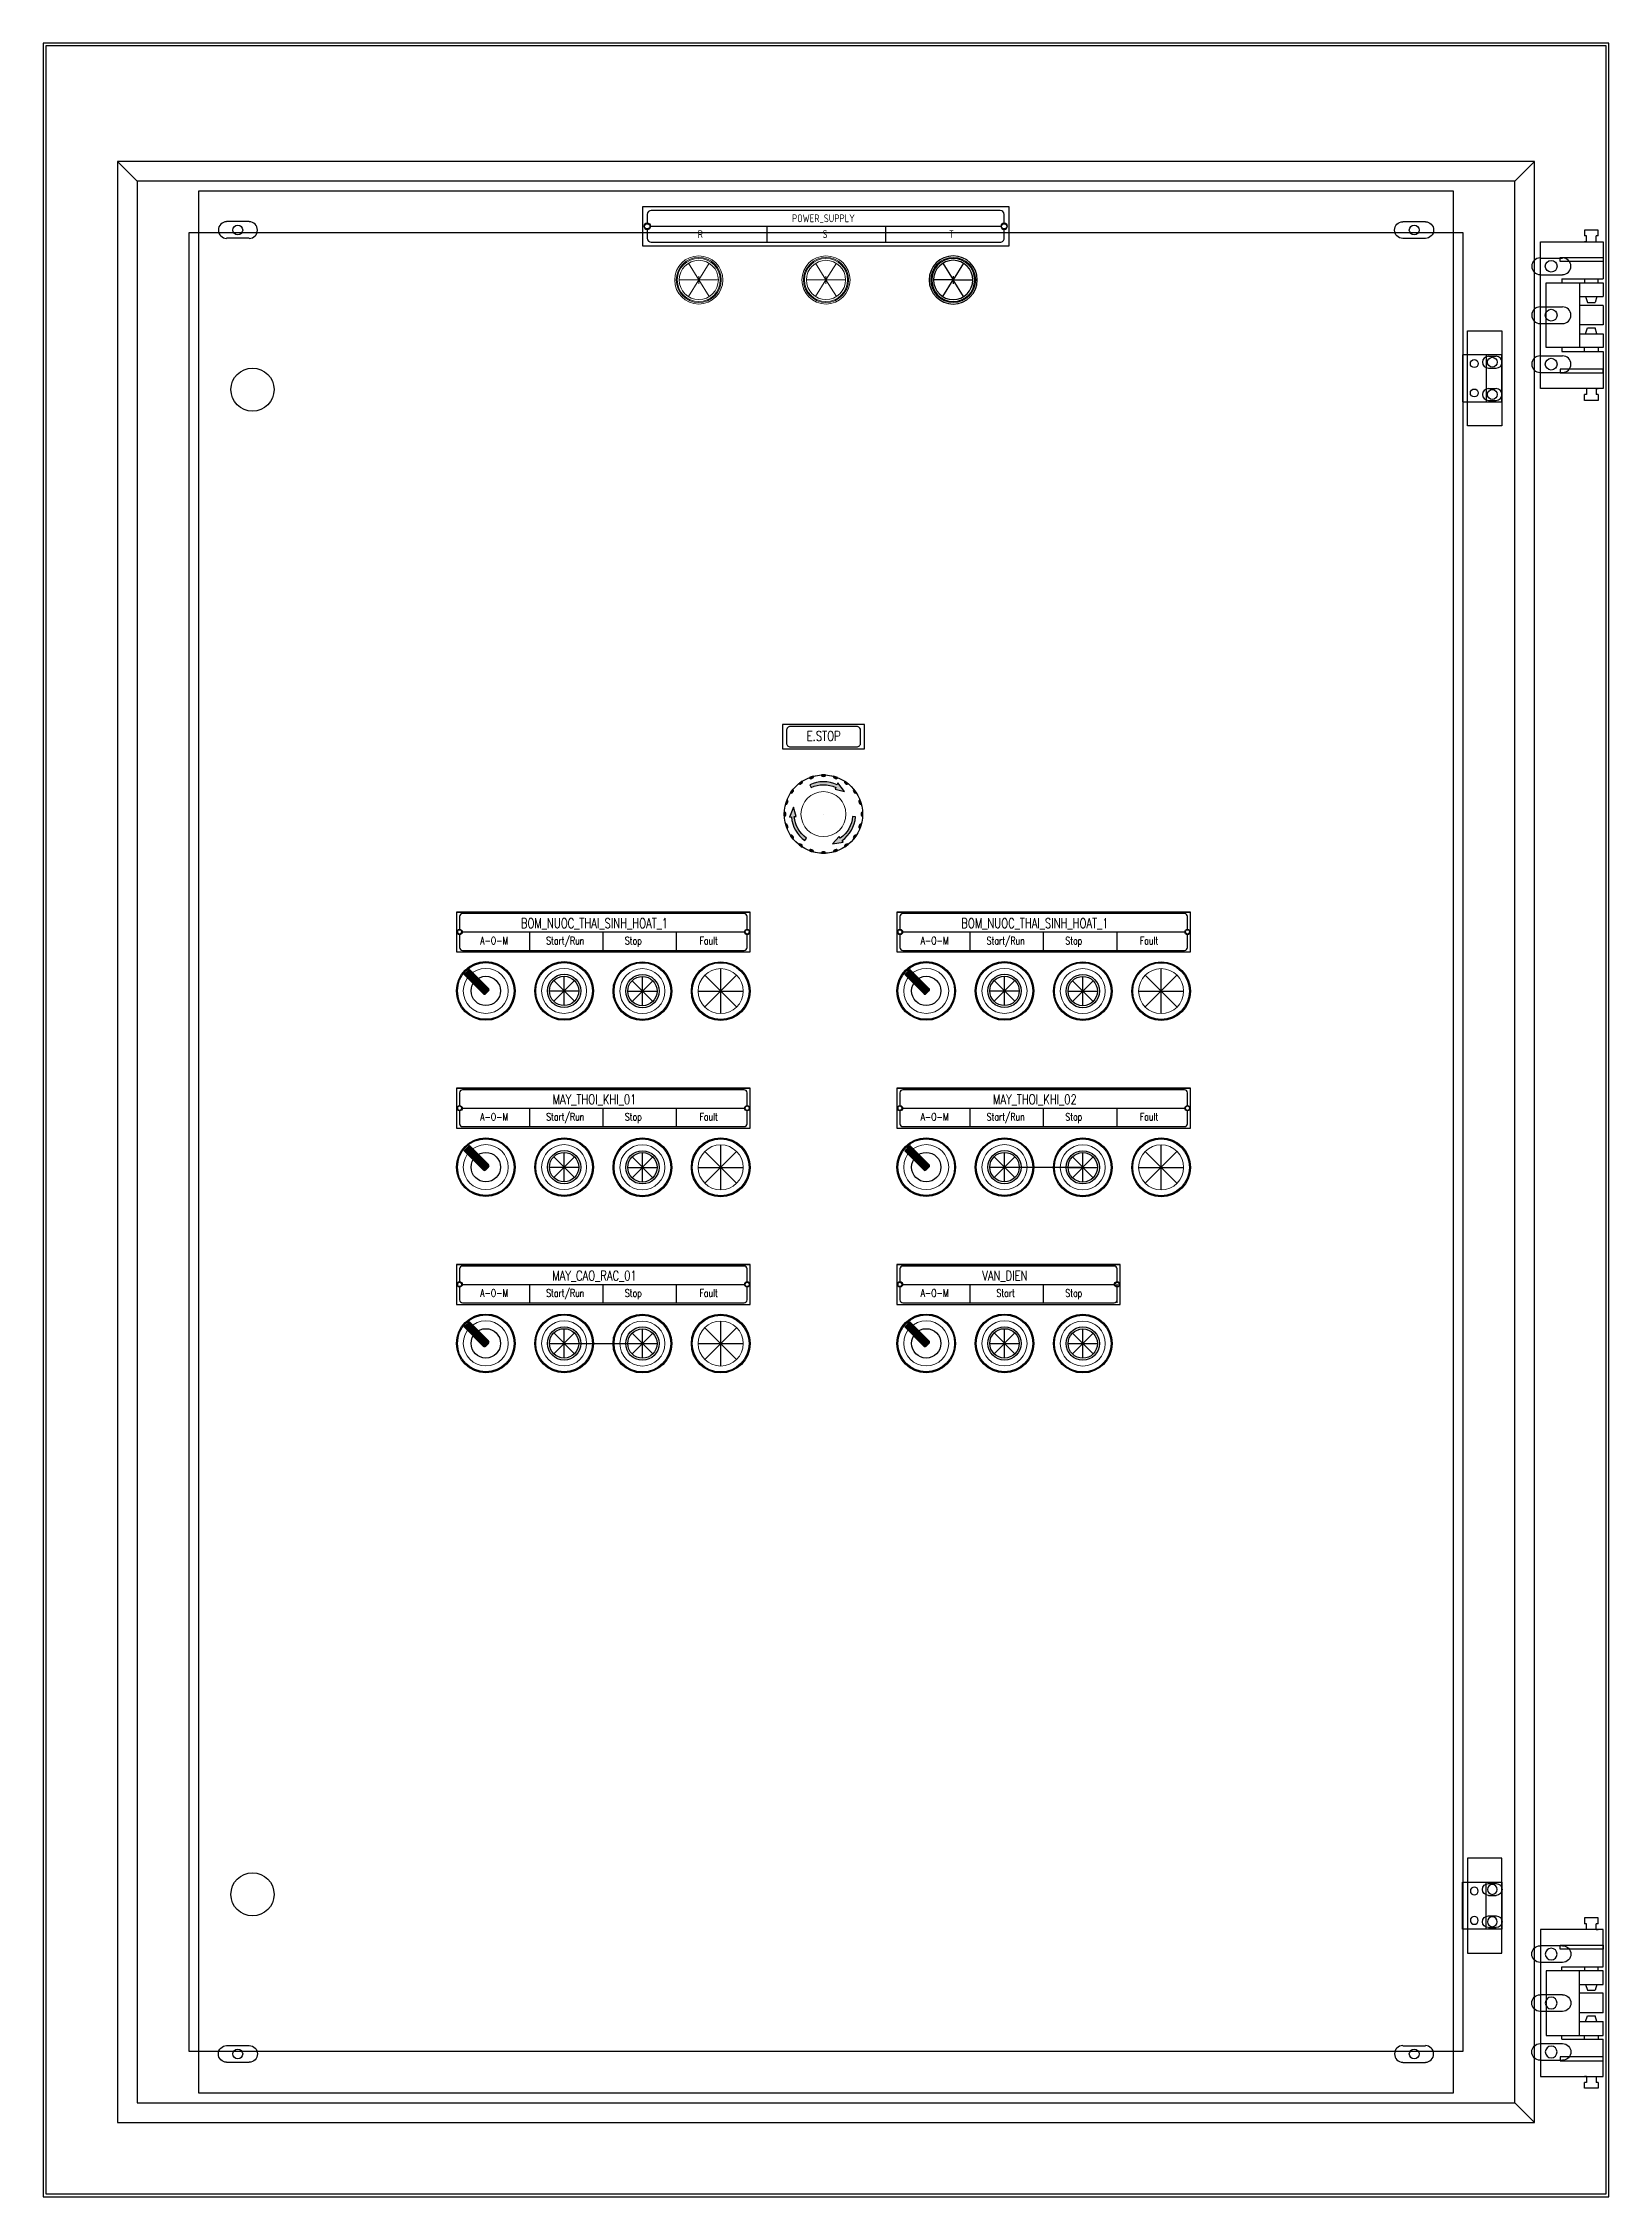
# Model space of a CAD drawing. Header units: millimetres. Extents: x 0 to 3565, y 0 to 2487.
# Drawn here: x 1184 to 1984, y 1185 to 2285 of the extents above; entities that cross this region are included whole.
import ezdxf
from ezdxf.enums import TextEntityAlignment as Align

# ---------------------------------------------------------------- set-up
doc = ezdxf.new("R2010")
doc.units = ezdxf.units.MM
for name, color, linetype, lineweight in [('07', 5, 'Continuous', 5), ('hw_Punch', 5, 'Continuous', 13), ('Visible (ISO)', 7, 'Continuous', 13)]:
    doc.layers.add(name, color=color, linetype=linetype, lineweight=lineweight)
doc.styles.add('Arial', font='arial.ttf')
doc.styles.add('hw_Block', font='complex.shx', dxfattribs={"width": 0.75})
doc.styles.add('Tahoma (Input Text)', font='tahoma.ttf')
doc.styles.add('WD_IEC', font='isocp2.shx')

msp = doc.modelspace()

# ---------------------------------------------------------------- texts
at = {"style": 'hw_Block', "width": 0.75}
for s, height, p in [('E.STOP', 5, (1583, 1930.7)), ('A-O-M', 3.85, (1414.7, 1826.2)), ('Start/Run', 3.85, (1451, 1826.2)), ('Stop', 3.85, (1485.8, 1826.2)), ('Fault', 3.85, (1524.3, 1826.2)), ('A-O-M', 3.85, (1639.7, 1826.2)), ('Start/Run', 3.85, (1676, 1826.2)), ('Stop', 3.85, (1710.8, 1826.2)), ('Fault', 3.85, (1749.3, 1826.2)), ('A-O-M', 3.85, (1414.7, 1736.2)), ('Start/Run', 3.85, (1451, 1736.2)), ('Stop', 3.85, (1485.8, 1736.2)), ('Fault', 3.85, (1524.3, 1736.2)), ('A-O-M', 3.85, (1639.7, 1736.2)), ('Start/Run', 3.85, (1676, 1736.2)), ('Stop', 3.85, (1710.8, 1736.2)), ('Fault', 3.85, (1749.3, 1736.2)), ('A-O-M', 3.85, (1414.7, 1646.2)), ('Start/Run', 3.85, (1451, 1646.2)), ('Stop', 3.85, (1485.8, 1646.2)), ('Fault', 3.85, (1524.3, 1646.2)), ('A-O-M', 3.85, (1639.7, 1646.2)), ('Start', 3.85, (1676, 1646.2)), ('Stop', 3.85, (1710.8, 1646.2))]:
    msp.add_text(s, height=height, dxfattribs=at).set_placement(p, align=Align.MIDDLE_CENTER)
for tag, p in [('BOM_NUOC_THAI_SINH_HOAT_1', (1465.9, 1835.1)), ('BOM_NUOC_THAI_SINH_HOAT_1', (1690.9, 1835.1)), ('MAY_THOI_KHI_01', (1465.9, 1745.1)), ('MAY_THOI_KHI_02', (1690.9, 1745.1)), ('MAY_CAO_RAC_01', (1465.9, 1655.1)), ('VAN_DIEN', (1675.6, 1655.1))]:
    msp.add_attdef(tag, text='OAHU-311', height=5, dxfattribs=at).set_placement(p, align=Align.MIDDLE_CENTER)

# ---------------------------------------------------------------- blocks, each defined once
blk = doc.blocks.new('A$C143B6121')
at = {"color": 2}
for p, q in [((3.2, 8.5), (14.7, 8.5)), ((3.2, 0), (14.7, 0))]:
    blk.add_line(p, q, dxfattribs=at)
for centre, start, end in [((3.2, 4.3), 90, 270), ((14.7, 4.3), 270, 90)]:
    blk.add_arc(centre, 4.25, start, end, dxfattribs=at)
blk = doc.blocks.new('CUM DEN BAO PHA')
for p, q in [((1068.7, 3502.3), (1068.7, 3482.3)), ((1256, 3502.3), (1068.7, 3502.3)), ((1071.2, 3498.4), (1071.2, 3494)), ((1251.5, 3500.4), (1073.2, 3500.4)), ((1253.5, 3494), (1253.5, 3498.4)), ((1256, 3482.3), (1256, 3502.3)), ((1071.2, 3490.6), (1071.2, 3486.2)), ((1072.5, 3492.3), (1252.2, 3492.3)), ((1132.2, 3492.3), (1132.2, 3484.2)), ((1192.9, 3492.3), (1192.9, 3484.2)), ((1192.9, 3492.3), (1192.9, 3484.2)), ((1192.9, 3492.3), (1192.9, 3484.2)), ((1253.5, 3486.2), (1253.5, 3490.6)), ((1068.7, 3482.3), (1256, 3482.3)), ((1073.2, 3484.2), (1251.5, 3484.2))]:
    blk.add_line(p, q)
at = {"color": 3}
for p, q in [((1222.2, 3473.4), (1227.5, 3464.9)), ((1232.8, 3473.4), (1227.5, 3464.9)), ((1227.5, 3466.9), (1227.5, 3462.9)), ((1227.5, 3464.9), (1217.5, 3464.9)), ((1222.2, 3456.4), (1227.5, 3464.9)), ((1232.8, 3456.4), (1227.5, 3464.9)), ((1227.5, 3464.9), (1237.5, 3464.9))]:
    blk.add_line(p, q, dxfattribs=at)
for centre, major_axis, start_param, end_param in [((1073.2, 3498.4), (1.41, 1.41), 0.785398, 2.356194), ((1251.5, 3498.4), (1.41, 1.41), 5.497787, 7.068583), ((1071.2, 3492.3), (-0.95, 0.95), 3.926991, 10.210176), ((1253.5, 3492.3), (-0.95, 0.95), 3.926991, 10.210176), ((1073.2, 3486.2), (-1.41, 1.41), 0.785398, 2.356194), ((1251.5, 3486.2), (-1.41, 1.41), 2.356194, 3.926991)]:
    blk.add_ellipse(centre, major_axis=major_axis, ratio=1, start_param=start_param, end_param=end_param)
for major_axis, start_param, end_param in [((-0.1, 12.3), 4.70457, 10.987755), ((7.78, 7.78), 5.497787, 11.780972), ((7.09, 7.09), 5.497787, 11.780972)]:
    blk.add_ellipse((1227.5, 3464.9), major_axis=major_axis, ratio=1, start_param=start_param, end_param=end_param, dxfattribs=at)
at = {"layer": '07', "color": 1, "linetype": 'Continuous', "lineweight": 5, "ltscale": 3}
for p, q in [((1092.2, 3473.4), (1097.5, 3464.9)), ((1102.8, 3473.4), (1097.5, 3464.9)), ((1097.5, 3466.9), (1097.5, 3462.9)), ((1097.5, 3464.9), (1087.5, 3464.9)), ((1092.2, 3456.4), (1097.5, 3464.9)), ((1102.8, 3456.4), (1097.5, 3464.9)), ((1097.5, 3464.9), (1107.5, 3464.9))]:
    blk.add_line(p, q, dxfattribs=at)
at = {"layer": '07', "color": 2, "linetype": 'Continuous', "lineweight": 5, "ltscale": 3}
for p, q in [((1157.2, 3473.4), (1162.5, 3464.9)), ((1167.8, 3473.4), (1162.5, 3464.9)), ((1162.5, 3466.9), (1162.5, 3462.9)), ((1162.5, 3464.9), (1152.5, 3464.9)), ((1157.2, 3456.4), (1162.5, 3464.9)), ((1167.8, 3456.4), (1162.5, 3464.9)), ((1162.5, 3464.9), (1172.5, 3464.9))]:
    blk.add_line(p, q, dxfattribs=at)
at = {"layer": '07', "color": 1, "linetype": 'Continuous', "lineweight": 5, "ltscale": 3}
for major_axis, start_param, end_param in [((-0.1, 12.3), 4.70457, 10.987755), ((7.78, 7.78), 5.497787, 11.780972), ((7.09, 7.09), 5.497787, 11.780972)]:
    blk.add_ellipse((1097.5, 3464.9), major_axis=major_axis, ratio=1, start_param=start_param, end_param=end_param, dxfattribs=at)
at = {"layer": '07', "color": 2, "linetype": 'Continuous', "lineweight": 5, "ltscale": 3}
for major_axis, start_param, end_param in [((-0.1, 12.3), 4.70457, 10.987755), ((7.78, 7.78), 5.497787, 11.780972), ((7.09, 7.09), 5.497787, 11.780972)]:
    blk.add_ellipse((1162.5, 3464.9), major_axis=major_axis, ratio=1, start_param=start_param, end_param=end_param, dxfattribs=at)
at = {"layer": 'Visible (ISO)'}
for centre in [(1071.2, 3492.3), (1253.5, 3492.3)]:
    blk.add_ellipse(centre, major_axis=(1.22, 1.22), ratio=1, start_param=5.497787, end_param=11.780972, dxfattribs=at)
at = {"ltscale": 2, "style": 'WD_IEC', "width": 0.9}
blk.add_attdef('POWER_SUPPLY', text='', height=5.2, dxfattribs=at).set_placement((1161.2, 3496.5), align=Align.MIDDLE_CENTER)
at = {"color": 1, "ltscale": 2, "style": 'WD_IEC', "width": 0.9}
blk.add_attdef('R', text='', height=5.2, dxfattribs=at).set_placement((1098.2, 3488.3), align=Align.MIDDLE_CENTER)
at = {"color": 2, "ltscale": 2, "style": 'WD_IEC', "width": 0.9}
blk.add_attdef('S', text='', height=5.2, dxfattribs=at).set_placement((1162, 3488.3), align=Align.MIDDLE_CENTER)
at = {"color": 3, "ltscale": 2, "style": 'WD_IEC', "width": 0.9}
blk.add_attdef('T', text='', height=5.2, dxfattribs=at).set_placement((1225.2, 3488.3), align=Align.MIDDLE_CENTER)
blk = doc.blocks.new('*U460')
for points in [[(-16.8, 10.9), (-16.6, 10.8, 0.391326), (-15.9, 10.9, 0.013206), (-15.3, 11.8, 0.391326), (-15.4, 12.4), (-15.5, 12.6, 0.026186)], [(-12.6, 15.5), (-12.4, 15.4, 0.391326), (-11.8, 15.3, 0.013206), (-10.9, 15.9, 0.391326), (-10.8, 16.6), (-10.9, 16.8, 0.026186)], [(-7.2, 18.7), (-7.1, 18.4, 0.391326), (-6.5, 18.1, 0.013206), (-5.4, 18.5, 0.391326), (-5.1, 19.1), (-5.2, 19.3, 0.026186)], [(6.3, 13.6), (5.9, 12.7), (10.8, 11.5), (7.4, 15.9), (7, 15, 0.221695), (-7, 15), (-6.3, 13.6, -0.221695)], [(-1, 20), (-1, 19.7, 0.391326), (-0.5, 19.3, 0.013206), (0.5, 19.3, 0.391326), (1, 19.7), (1, 20, 0.026186)], [(5.2, 19.3), (5.1, 19.1, 0.391326), (5.4, 18.5, 0.013206), (6.5, 18.1, 0.391326), (7.1, 18.4), (7.2, 18.7, 0.026186)], [(10.9, 16.8), (10.8, 16.6, 0.391326), (10.9, 15.9, 0.013206), (11.8, 15.3, 0.391326), (12.4, 15.4), (12.6, 15.5, 0.026186)], [(15.5, 12.6), (15.4, 12.4, 0.391326), (15.3, 11.8, 0.013206), (15.9, 10.9, 0.391326), (16.6, 10.8), (16.8, 10.9, 0.026186)], [(-20, -1), (-19.7, -1, 0.391326), (-19.3, -0.5, 0.013206), (-19.3, 0.5, 0.391326), (-19.7, 1), (-20, 1, 0.026186)], [(-19.3, 5.2), (-19.1, 5.1, 0.391326), (-18.5, 5.4, 0.013206), (-18.1, 6.5, 0.391326), (-18.4, 7.1), (-18.7, 7.2, 0.026186)], [(-14.9, -1.3), (-13.9, -1.2), (-15.3, 3.6), (-17.4, -1.5), (-16.4, -1.4, 0.221695), (-9.5, -13.5), (-8.6, -12.3, -0.221695)], [(18.7, 7.2), (18.4, 7.1, 0.391326), (18.1, 6.5, 0.013206), (18.5, 5.4, 0.391326), (19.1, 5.1), (19.3, 5.2, 0.026186)], [(20, 1), (19.7, 1, 0.391326), (19.3, 0.5, 0.013206), (19.3, -0.5, 0.391326), (19.7, -1), (20, -1, 0.026186)], [(-18.7, -7.2), (-18.4, -7.1, 0.391326), (-18.1, -6.5, 0.013206), (-18.5, -5.4, 0.391326), (-19.1, -5.1), (-19.3, -5.2, 0.026186)], [(-15.5, -12.6), (-15.4, -12.4, 0.391326), (-15.3, -11.8, 0.013206), (-15.9, -10.9, 0.391326), (-16.6, -10.8), (-16.8, -10.9, 0.026186)], [(8.6, -12.3), (8, -11.5), (4.6, -15.1), (10, -14.3), (9.5, -13.5, 0.221695), (16.4, -1.4), (14.9, -1.3, -0.221695)], [(16.8, -10.9), (16.6, -10.8, 0.391326), (15.9, -10.9, 0.013206), (15.3, -11.8, 0.391326), (15.4, -12.4), (15.5, -12.6, 0.026186)], [(19.3, -5.2), (19.1, -5.1, 0.391326), (18.5, -5.4, 0.013206), (18.1, -6.5, 0.391326), (18.4, -7.1), (18.7, -7.2, 0.026186)], [(-10.9, -16.8), (-10.8, -16.6, 0.391326), (-10.9, -15.9, 0.013206), (-11.8, -15.3, 0.391326), (-12.4, -15.4), (-12.6, -15.5, 0.026186)], [(-5.2, -19.3), (-5.1, -19.1, 0.391326), (-5.4, -18.5, 0.013206), (-6.5, -18.1, 0.391326), (-7.1, -18.4), (-7.2, -18.7, 0.026186)], [(1, -20), (1, -19.7, 0.391326), (0.5, -19.3, 0.013206), (-0.5, -19.3, 0.391326), (-1, -19.7), (-1, -20, 0.026186)], [(7.2, -18.7), (7.1, -18.4, 0.391326), (6.5, -18.1, 0.013206), (5.4, -18.5, 0.391326), (5.1, -19.1), (5.2, -19.3, 0.026186)], [(12.6, -15.5), (12.4, -15.4, 0.391326), (11.8, -15.3, 0.013206), (10.9, -15.9, 0.391326), (10.8, -16.6), (10.9, -16.8, 0.026186)]]:
    blk.add_hatch(color=1).paths.add_polyline_path(points)
at = {"color": 1}
for points in [[(-15.9, 10.9, 0.013206), (-15.3, 11.8, 0.391326), (-15.4, 12.4), (-15.5, 12.6, 0.026186), (-16.8, 10.9), (-16.6, 10.8, 0.391326)], [(-11.8, 15.3, 0.013206), (-10.9, 15.9, 0.391326), (-10.8, 16.6), (-10.9, 16.8, 0.026186), (-12.6, 15.5), (-12.4, 15.4, 0.391326)], [(-6.5, 18.1, 0.013206), (-5.4, 18.5, 0.391326), (-5.1, 19.1), (-5.2, 19.3, 0.026186), (-7.2, 18.7), (-7.1, 18.4, 0.391326)], [(7.4, 15.9), (7, 15, 0.221695), (-7, 15), (-6.3, 13.6, -0.221695), (6.3, 13.6), (5.9, 12.7), (10.8, 11.5)], [(-0.5, 19.3, 0.013206), (0.5, 19.3, 0.391326), (1, 19.7), (1, 20, 0.026186), (-1, 20), (-1, 19.7, 0.391326)], [(5.4, 18.5, 0.013206), (6.5, 18.1, 0.391326), (7.1, 18.4), (7.2, 18.7, 0.026186), (5.2, 19.3), (5.1, 19.1, 0.391326)], [(10.9, 15.9, 0.013206), (11.8, 15.3, 0.391326), (12.4, 15.4), (12.6, 15.5, 0.026186), (10.9, 16.8), (10.8, 16.6, 0.391326)], [(15.3, 11.8, 0.013206), (15.9, 10.9, 0.391326), (16.6, 10.8), (16.8, 10.9, 0.026186), (15.5, 12.6), (15.4, 12.4, 0.391326)], [(-19.3, -0.5, 0.013206), (-19.3, 0.5, 0.391326), (-19.7, 1), (-20, 1, 0.026186), (-20, -1), (-19.7, -1, 0.391326)], [(-18.5, 5.4, 0.013206), (-18.1, 6.5, 0.391326), (-18.4, 7.1), (-18.7, 7.2, 0.026186), (-19.3, 5.2), (-19.1, 5.1, 0.391326)], [(-17.4, -1.5), (-16.4, -1.4, 0.221695), (-9.5, -13.5), (-8.6, -12.3, -0.221695), (-14.9, -1.3), (-13.9, -1.2), (-15.3, 3.6)], [(18.1, 6.5, 0.013206), (18.5, 5.4, 0.391326), (19.1, 5.1), (19.3, 5.2, 0.026186), (18.7, 7.2), (18.4, 7.1, 0.391326)], [(19.3, 0.5, 0.013206), (19.3, -0.5, 0.391326), (19.7, -1), (20, -1, 0.026186), (20, 1), (19.7, 1, 0.391326)], [(-18.1, -6.5, 0.013206), (-18.5, -5.4, 0.391326), (-19.1, -5.1), (-19.3, -5.2, 0.026186), (-18.7, -7.2), (-18.4, -7.1, 0.391326)], [(-15.3, -11.8, 0.013206), (-15.9, -10.9, 0.391326), (-16.6, -10.8), (-16.8, -10.9, 0.026186), (-15.5, -12.6), (-15.4, -12.4, 0.391326)], [(10, -14.3), (9.5, -13.5, 0.221695), (16.4, -1.4), (14.9, -1.3, -0.221695), (8.6, -12.3), (8, -11.5), (4.6, -15.1)], [(15.9, -10.9, 0.013206), (15.3, -11.8, 0.391326), (15.4, -12.4), (15.5, -12.6, 0.026186), (16.8, -10.9), (16.6, -10.8, 0.391326)], [(18.5, -5.4, 0.013206), (18.1, -6.5, 0.391326), (18.4, -7.1), (18.7, -7.2, 0.026186), (19.3, -5.2), (19.1, -5.1, 0.391326)], [(-10.9, -15.9, 0.013206), (-11.8, -15.3, 0.391326), (-12.4, -15.4), (-12.6, -15.5, 0.026186), (-10.9, -16.8), (-10.8, -16.6, 0.391326)], [(-5.4, -18.5, 0.013206), (-6.5, -18.1, 0.391326), (-7.1, -18.4), (-7.2, -18.7, 0.026186), (-5.2, -19.3), (-5.1, -19.1, 0.391326)], [(0.5, -19.3, 0.013206), (-0.5, -19.3, 0.391326), (-1, -19.7), (-1, -20, 0.026186), (1, -20), (1, -19.7, 0.391326)], [(6.5, -18.1, 0.013206), (5.4, -18.5, 0.391326), (5.1, -19.1), (5.2, -19.3, 0.026186), (7.2, -18.7), (7.1, -18.4, 0.391326)], [(11.8, -15.3, 0.013206), (10.9, -15.9, 0.391326), (10.8, -16.6), (10.9, -16.8, 0.026186), (12.6, -15.5), (12.4, -15.4, 0.391326)]]:
    blk.add_lwpolyline(points, format="xyb", close=True, dxfattribs=at)
blk.add_circle((0, 0), 20, dxfattribs=at)
at = {"layer": 'Defpoints'}
blk.add_line((0, 0), (0, 0), dxfattribs=at)
at = {"layer": 'hw_Punch'}
blk.add_circle((0, 0), 11.5, dxfattribs=at)
blk = doc.blocks.new('*U463')
at = {"color": 3}
for p, q in [((5.3, 5.3), (-5.3, -5.3)), ((-5.3, 5.3), (5.3, -5.3)), ((0, -7.5), (0, 7.5)), ((-7.5, 0), (7.5, 0))]:
    blk.add_line(p, q, dxfattribs=at)
for radius in [15, 14.5]:
    blk.add_circle((0, 0), radius)
for radius in [8.5, 7.5]:
    blk.add_circle((0, 0), radius, dxfattribs=at)
at = {"layer": 'hw_Punch'}
blk.add_circle((0, 0), 11.5, dxfattribs=at)
blk = doc.blocks.new('*U462')
at = {"color": 1}
for p, q in [((-7.5, 0), (7.5, 0)), ((5.3, 5.3), (-5.3, -5.3)), ((-5.3, 5.3), (5.3, -5.3)), ((0, -7.5), (0, 7.5))]:
    blk.add_line(p, q, dxfattribs=at)
for radius in [15, 14.5]:
    blk.add_circle((0, 0), radius)
for radius in [8.5, 7.5]:
    blk.add_circle((0, 0), radius, dxfattribs=at)
at = {"layer": 'hw_Punch'}
blk.add_circle((0, 0), 11.5, dxfattribs=at)
blk = doc.blocks.new('*U467')
at = {"color": 2}
for p, q in [((0, -11.5), (0, 11.5)), ((-11.5, 0), (11.5, 0)), ((-8.1, -8.1), (8.1, 8.1)), ((8.1, -8.1), (-8.1, 8.1))]:
    blk.add_line(p, q, dxfattribs=at)
for radius in [15, 14.5]:
    blk.add_circle((0, 0), radius)
at = {"layer": 'hw_Punch'}
blk.add_circle((0, 0), 11.5, dxfattribs=at)
blk = doc.blocks.new('*U465')
h = blk.add_hatch(color=1)
h.paths.add_polyline_path([(-1.3, -1.4, 0.414214), (0, -1.4), (1.4, 0, 0.414214), (1.4, 1.3), (-6.7, 9.3, 0.082071), (-9.3, 6.7)])
h.paths.add_polyline_path([(-6.7, 9.3), (-8.4, 11), (-11, 8.4), (-9.3, 6.7, -0.082071)])
at = {"color": 1}
blk.add_lwpolyline([(0, -1.4), (1.4, 0, 0.414214), (1.4, 1.3), (-8.4, 11), (-11, 8.4), (-1.3, -1.4, 0.414214)], format="xyb", close=True, dxfattribs=at)
for radius in [15, 14.5, 7.5]:
    blk.add_circle((0, 0), radius)
at = {"layer": 'hw_Punch'}
blk.add_circle((0, 0), 11.5, dxfattribs=at)
blk = doc.blocks.new('ovan6x10')
at = {"color": 2}
for p, q in [((3, 6), (7, 6)), ((3, 0), (7, 0))]:
    blk.add_line(p, q, dxfattribs=at)
for centre, start, end in [((3, 3), 90, 270), ((7, 3), 270, 90)]:
    blk.add_arc(centre, 3, start, end, dxfattribs=at)
blk = doc.blocks.new('HL036-1-1')
at = {"color": 1}
blk.add_line((9.5, 36.2), (9.5, 12.2), dxfattribs=at)
for points in [[(0, 48.5), (17.5, 48.5), (17.5, 0), (0, 0)], [(-2.5, 12.2), (17.5, 12.2), (17.5, 36.2), (-2.5, 36.2)]]:
    blk.add_lwpolyline(points, close=True, dxfattribs=at)
for centre, radius in [((3.5, 31.8), 2), ((12.7, 32.5), 2.5), ((3.5, 16.8), 2), ((12.7, 16), 2.5)]:
    blk.add_circle(centre, radius, dxfattribs=at)
blk = doc.blocks.new('ovan8.6x18')
at = {"color": 2}
for p, q in [((3.3, 8.5), (14.8, 8.5)), ((3.3, 0), (14.8, 0))]:
    blk.add_line(p, q, dxfattribs=at)
for centre, start, end in [((3.3, 4.3), 90, 270), ((14.8, 4.3), 270, 90)]:
    blk.add_arc(centre, 4.25, start, end, dxfattribs=at)
blk = doc.blocks.new('HL011-1-6')
at = {"color": 1}
for p, q in [((29.5, 81), (22.5, 81)), ((22.5, 81), (22.5, 78)), ((23.5, 78), (22.5, 78)), ((23.5, 75), (23.5, 78)), ((29.5, 78), (28.5, 78)), ((28.5, 75), (28.5, 78)), ((29.5, 78), (29.5, 81)), ((23.5, 75), (22.5, 75)), ((28.5, 75), (29.5, 75)), ((11, 56), (11, 54)), ((11, 56), (32, 56)), ((22.5, 56), (22.5, 54)), ((29.5, 54), (29.5, 56)), ((20, 54), (20, 21)), ((20, 47), (32, 47)), ((23.1, 47), (24, 44)), ((24, 44), (28, 44)), ((28.9, 47), (28, 44)), ((32, 42.5), (20, 42.5)), ((32, 32.5), (20, 32.5)), ((20, 28), (32, 28)), ((23.1, 28), (24, 31)), ((24, 31), (28, 31)), ((28.9, 28), (28, 31)), ((11, 21), (11, 19)), ((11, 19), (32, 19)), ((22.5, 19), (22.5, 21)), ((29.5, 21), (29.5, 19)), ((23.5, 0), (22.5, 0)), ((23.5, 0), (23.5, -3)), ((28.5, 0), (28.5, -3)), ((28.5, 0), (29.5, 0)), ((22.5, -6), (22.5, -3)), ((23.5, -3), (22.5, -3)), ((29.5, -6), (22.5, -6)), ((29.5, -3), (28.5, -3)), ((29.5, -3), (29.5, -6))]:
    blk.add_line(p, q, dxfattribs=at)
for points in [[(32, 19), (32, 0), (0, 0), (0, 75), (32, 75), (32, 56)], [(32, 28), (32, 21), (3, 21), (3, 54), (32, 54), (32, 47)], [(32, 42.5), (32, 32.5)]]:
    blk.add_lwpolyline(points, dxfattribs=at)
for points in [[(10, 67), (32, 67), (32, 65), (10, 65)], [(10, 8), (32, 8), (32, 10), (10, 10)]]:
    blk.add_lwpolyline(points, close=True, dxfattribs=at)
for centre in [(5.5, 62.5), (5.5, 37.5), (5.5, 12.5)]:
    blk.add_circle(centre, 3, dxfattribs=at)
blk = doc.blocks.new('khungtenAsean')
at = {"color": 7}
for p, q in [((2906.85, 120), (0, 120)), ((650, 60), (650, 120)), ((1500, 60), (1500, 120)), ((1900, 0), (1900, 120)), ((2749.3, 0), (2749.3, 120)), ((1500, 60), (0, 60)), ((650, 0), (650, 60)), ((1500, 0), (1500, 60))]:
    blk.add_line(p, q, dxfattribs=at)
at = {"color": 2}
blk.add_lwpolyline([(0, 2055.35), (2906.85, 2055.35), (2906.85, 0), (0, 0)], close=True, dxfattribs=at)
at = {"color": 7, "char_height": 25, "style": 'Arial'}
for s, insert, width, attachment_point in [('    Tên s.phẩm:', (650, 90), 850, 4), ('\\pt25;^ILoại s.phẩm:', (1900, 90), 849.3033, 4), ('    Khách hàng:', (0, 90), 650, 4), ('Số lượng:              cái', (1700, 60), 400, 5), (' Tờ', (2749.3, 60), 157.5443, 4), ('    Kích thước:                                    mm', (0, 30), 650, 4), ('    Thân tủ:                   mm / Cánh tủ:                   mm ', (650, 30), 850, 4), ('^I            :', (1900, 30), 849.3033, 4)]:
    blk.add_mtext(s, dxfattribs=dict(at, insert=insert, width=width, attachment_point=attachment_point))
at = {"color": 2, "style": 'Tahoma (Input Text)'}
for tag, p in [('KHACHHANG', (246.29, 81.05)), ('SANPHAM', (894.13, 77.5)), ('THONGTIN', (2136.15, 77.66)), ('THONGTIN', (2136.15, 17.66))]:
    blk.add_attdef(tag, p, '', height=25, dxfattribs=at)
for tag, p in [('SOLUONG', (1816.5, 48.07)), ('KICHTHUOC', (562.34, 16.65)), ('DODAY', (997.09, 16.65)), ('DODAY', (1400.38, 16.65))]:
    blk.add_attdef(tag, text='', height=25, dxfattribs=at).set_placement(p, align=Align.RIGHT)
blk.add_attdef('SO', text='', height=25, dxfattribs=at).set_placement((2853.12, 47.22), align=Align.CENTER)

# ---------------------------------------------------------------- linework, layer by layer
at = {"color": 7}
for p, q in [((1222.2, 2224.1), (1232.2, 2214.1)), ((1936.2, 2214.1), (1946.2, 2224.1)), ((1936.2, 1232.6), (1946.2, 1222.6))]:
    msp.add_line(p, q, dxfattribs=at)
at = {"color": 7, "ltscale": 5}
for p, q in [((1395.4, 1840.8), (1545.4, 1840.8)), ((1620.4, 1840.8), (1770.4, 1840.8)), ((1395.4, 1750.8), (1545.4, 1750.8)), ((1620.4, 1750.8), (1770.4, 1750.8)), ((1395.4, 1660.8), (1545.4, 1660.8)), ((1620.4, 1660.8), (1734.5, 1660.8))]:
    msp.add_line(p, q, dxfattribs=at)
for p, q in [((1398.3, 1830.6), (1542.6, 1830.6)), ((1432.9, 1821.2), (1432.9, 1830.6)), ((1470.4, 1821.2), (1470.4, 1830.6)), ((1507.9, 1821.2), (1507.9, 1830.7)), ((1545.4, 1821.2), (1545.4, 1830.6)), ((1623.3, 1830.6), (1767.6, 1830.6)), ((1657.9, 1821.2), (1657.9, 1830.6)), ((1695.4, 1821.2), (1695.4, 1830.6)), ((1732.9, 1821.2), (1732.9, 1830.7)), ((1770.4, 1821.2), (1770.4, 1830.6)), ((1398.3, 1740.6), (1542.6, 1740.6)), ((1432.9, 1731.2), (1432.9, 1740.6)), ((1470.4, 1731.2), (1470.4, 1740.6)), ((1507.9, 1731.2), (1507.9, 1740.7)), ((1545.4, 1731.2), (1545.4, 1740.6)), ((1623.3, 1740.6), (1767.6, 1740.6)), ((1657.9, 1731.2), (1657.9, 1740.6)), ((1695.4, 1731.2), (1695.4, 1740.6)), ((1732.9, 1731.2), (1732.9, 1740.7)), ((1770.4, 1731.2), (1770.4, 1740.6)), ((1675.4, 1710.5), (1715.4, 1710.5)), ((1398.3, 1650.6), (1542.6, 1650.6)), ((1432.9, 1641.2), (1432.9, 1650.6)), ((1470.4, 1641.2), (1470.4, 1650.6)), ((1507.9, 1641.2), (1507.9, 1650.7)), ((1545.4, 1641.2), (1545.4, 1650.6)), ((1623.3, 1650.6), (1731.6, 1650.6)), ((1657.9, 1641.2), (1657.9, 1650.6)), ((1695.4, 1641.2), (1695.4, 1650.6)), ((1732.9, 1641.2), (1732.9, 1650.7)), ((1734.5, 1641.2), (1734.5, 1650.6)), ((1450.4, 1620.5), (1490.4, 1620.5))]:
    msp.add_line(p, q)
at = {"color": 7}
for points in [[(1184.2, 1184.6), (1984.2, 1184.6), (1984.2, 2284.6), (1184.2, 2284.6)], [(1185.7, 1186.1), (1982.7, 1186.1), (1982.7, 2283.1), (1185.7, 2283.1)], [(1222.2, 1222.6), (1946.2, 1222.6), (1946.2, 2224.1), (1222.2, 2224.1)], [(1232.2, 1232.6), (1936.2, 1232.6), (1936.2, 2214.1), (1232.2, 2214.1)]]:
    msp.add_lwpolyline(points, close=True, dxfattribs=at)
at = {"color": 1}
msp.add_lwpolyline([(1263.7, 2209.1), (1904.7, 2209.1), (1904.7, 1237.6), (1263.7, 1237.6)], close=True, dxfattribs=at)
at = {"color": 5}
msp.add_lwpolyline([(1258.7, 1259.1), (1909.7, 1259.1), (1909.7, 2187.6), (1258.7, 2187.6)], close=True, dxfattribs=at)
for points in [[(1562, 1924.1), (1603.9, 1924.1), (1603.9, 1936.5), (1562, 1936.5)], [(1395.4, 1820.4), (1545.4, 1820.4), (1545.4, 1840.8), (1395.4, 1840.8)], [(1620.4, 1820.4), (1770.4, 1820.4), (1770.4, 1840.8), (1620.4, 1840.8)], [(1395.4, 1730.4), (1545.4, 1730.4), (1545.4, 1750.8), (1395.4, 1750.8)], [(1620.4, 1730.4), (1770.4, 1730.4), (1770.4, 1750.8), (1620.4, 1750.8)], [(1395.4, 1640.4), (1545.4, 1640.4), (1545.4, 1660.8), (1395.4, 1660.8)], [(1620.4, 1640.4), (1734.5, 1640.4), (1734.5, 1660.8), (1620.4, 1660.8)]]:
    msp.add_lwpolyline(points, close=True)
for points in [[(1601.9, 1932.3), (1601.9, 1933.5, 0.414214), (1599.9, 1935.5), (1566, 1935.5, 0.414214), (1564, 1933.5), (1564, 1932.3)], [(1564, 1932.3), (1564, 1927.1, 0.414214), (1566, 1925.1), (1599.9, 1925.1, 0.414214), (1601.9, 1927.1), (1601.9, 1932.3)], [(1543.9, 1832), (1543.9, 1838.5, 0.414214), (1542.4, 1840), (1398.5, 1840, 0.414214), (1397, 1838.5), (1397, 1832)], [(1768.9, 1832), (1768.9, 1838.5, 0.414214), (1767.4, 1840), (1623.5, 1840, 0.414214), (1622, 1838.5), (1622, 1832)], [(1397, 1829.3), (1397, 1822.7, 0.414214), (1398.5, 1821.2), (1542.4, 1821.2, 0.414214), (1543.9, 1822.7), (1543.9, 1829.3)], [(1622, 1829.3), (1622, 1822.7, 0.414214), (1623.5, 1821.2), (1767.4, 1821.2, 0.414214), (1768.9, 1822.7), (1768.9, 1829.3)], [(1543.9, 1742), (1543.9, 1748.5, 0.414214), (1542.4, 1750), (1398.5, 1750, 0.414214), (1397, 1748.5), (1397, 1742)], [(1768.9, 1742), (1768.9, 1748.5, 0.414214), (1767.4, 1750), (1623.5, 1750, 0.414214), (1622, 1748.5), (1622, 1742)], [(1397, 1739.3), (1397, 1732.7, 0.414214), (1398.5, 1731.2), (1542.4, 1731.2, 0.414214), (1543.9, 1732.7), (1543.9, 1739.3)], [(1622, 1739.3), (1622, 1732.7, 0.414214), (1623.5, 1731.2), (1767.4, 1731.2, 0.414214), (1768.9, 1732.7), (1768.9, 1739.3)], [(1543.9, 1652), (1543.9, 1658.5, 0.414214), (1542.4, 1660), (1398.5, 1660, 0.414214), (1397, 1658.5), (1397, 1652)], [(1732.9, 1652), (1732.9, 1658.5, 0.414214), (1731.4, 1660), (1623.5, 1660, 0.414214), (1622, 1658.5), (1622, 1652)], [(1397, 1649.3), (1397, 1642.7, 0.414214), (1398.5, 1641.2), (1542.4, 1641.2, 0.414214), (1543.9, 1642.7), (1543.9, 1649.3)], [(1622, 1649.3), (1622, 1642.7, 0.414214), (1623.5, 1641.2), (1731.4, 1641.2, 0.414214), (1732.9, 1642.7), (1732.9, 1649.3)]]:
    msp.add_lwpolyline(points, format="xyb")
at = {"color": 2}
for centre, radius in [((1283.7, 2189.1), 2.5), ((1884.7, 2189.1), 2.5), ((1291.2, 2107.6), 11), ((1291.2, 1339.1), 11), ((1283.7, 1257.6), 2.5), ((1884.7, 1257.6), 2.5)]:
    msp.add_circle(centre, radius, dxfattribs=at)
for centre in [(1397, 1830.6), (1543.9, 1830.6), (1622, 1830.6), (1768.9, 1830.6), (1397, 1740.6), (1543.9, 1740.6), (1622, 1740.6), (1768.9, 1740.6), (1397, 1650.6), (1543.9, 1650.6), (1622, 1650.6), (1732.9, 1650.6)]:
    msp.add_circle(centre, 1.35)
at = {"layer": 'hw_Punch'}
for centre in [(1397, 1830.6), (1543.9, 1830.6), (1622, 1830.6), (1768.9, 1830.6), (1397, 1740.6), (1543.9, 1740.6), (1622, 1740.6), (1768.9, 1740.6), (1397, 1650.6), (1543.9, 1650.6), (1622, 1650.6), (1732.9, 1650.6)]:
    msp.add_circle(centre, 0.962, dxfattribs=at)
at = {"layer": 'Visible (ISO)'}
for centre, major_axis, end_param in [((1519.2, 2163.6), (0, 11.5), 3.141473), ((1584.2, 2163.6), (0, 11.5), 3.141473), ((1584.2, 2163.6), (0, -11.5), 3.14149), ((1649.2, 2163.6), (0, 11.5), 3.141473)]:
    msp.add_ellipse(centre, major_axis=major_axis, ratio=1, start_param=0, end_param=end_param, dxfattribs=at)
for centre in [(1519.2, 2163.6), (1584.2, 2163.6), (1584.2, 2163.6), (1649.2, 2163.6)]:
    msp.add_ellipse(centre, major_axis=(0, 11.5), ratio=1, dxfattribs=at)

# ---------------------------------------------------------------- block references
at = {"color": 7}
ref = msp.add_blockref('khungtenAsean', (0, 0), dxfattribs=dict(at, xscale=1.210000000006402, yscale=1.210000000006402, zscale=1.210000000006402))
ref.add_attrib('CNC', 'CNC', (852.5, 175.1), dxfattribs={"color": 2, "height": 30.91, "style": 'Tahoma (Input Text)'})
ref.add_attrib('THOIGIAN', 'Thời gian', (1503.7, 175.1), dxfattribs={"color": 2, "height": 30.91, "style": 'Tahoma (Input Text)'})
ref.add_attrib('VE', 'Vẽ', (268.8, 175.1), dxfattribs={"color": 2, "height": 30.91, "style": 'Tahoma (Input Text)'})
ref.add_attrib('KHACHHANG', 'A HIỂN', (320, 100.9), dxfattribs={"color": 2, "height": 30.91, "style": 'Tahoma (Input Text)'})
ref.add_attrib('SANPHAM', 'ĐK NƯỚC THẢI', (1120.9, 96.5), dxfattribs={"color": 2, "height": 30.907, "style": 'Tahoma (Input Text)'})
ref.add_attrib('THONGTIN', 'TỦ NGOÀI TRỜI 2 LỚP CÁNH', (2656.4, 96.7), dxfattribs={"color": 2, "height": 30.907, "style": 'Tahoma (Input Text)'})
ref.add_attrib('DODAY', '1.5', dxfattribs={"color": 2, "height": 30.91, "style": 'Tahoma (Input Text)'}).set_placement((1248.2, 21.3), align=Align.RIGHT)
ref.add_attrib('KICHTHUOC', '1200X800X300', dxfattribs={"color": 2, "height": 30.907, "style": 'Tahoma (Input Text)'}).set_placement((710.7, 21.3), align=Align.RIGHT)
ref.add_attrib('SOLUONG', '1', dxfattribs={"color": 2, "height": 30.9, "style": 'Tahoma (Input Text)'}).set_placement((2261.3, 60.1), align=Align.RIGHT)
ref.add_attrib('DODAY', '1.8', dxfattribs={"color": 2, "height": 30.91, "style": 'Tahoma (Input Text)'}).set_placement((1746.8, 21.3), align=Align.RIGHT)
ref.add_attrib('SO', 'Số', dxfattribs={"color": 2, "height": 30.91, "style": 'Tahoma (Input Text)'}).set_placement((3542.8, 59.1), align=Align.CENTER)
ref.add_attrib('THONGTIN', '...', (2656.4, 22.5), dxfattribs={"color": 2, "height": 30.91, "style": 'Tahoma (Input Text)'})
ref = msp.add_blockref('CUM DEN BAO PHA', (421.7, -1301.3))
ref.add_attrib('POWER_SUPPLY', 'POWER_SUPPLY', dxfattribs={"ltscale": 2, "height": 4, "style": 'WD_IEC', "width": 0.9}).set_placement((1582.9, 2195.1), align=Align.MIDDLE_CENTER)
ref.add_attrib('S', 'S', dxfattribs={"ltscale": 2, "height": 4, "style": 'WD_IEC', "width": 0.9}).set_placement((1583.7, 2187), align=Align.MIDDLE_CENTER)
ref.add_attrib('R', 'R', dxfattribs={"ltscale": 2, "height": 4, "style": 'WD_IEC', "width": 0.9}).set_placement((1520, 2187), align=Align.MIDDLE_CENTER)
ref.add_attrib('T', 'T', dxfattribs={"ltscale": 2, "height": 4, "style": 'WD_IEC', "width": 0.9}).set_placement((1648.3, 2187), align=Align.MIDDLE_CENTER)
at = {"color": 7, "rotation": 180}
msp.add_blockref('A$C143B6121', (1292.7, 2193.4), dxfattribs=at)
at = {"color": 7, "xscale": -1, "rotation": 180}
for name, p in [('A$C143B6121', (1875.7, 2193.4)), ('HL036-1-1', (1911.9, 1357.6)), ('ovan6x10', (1919.6, 1344.6)), ('ovan6x10', (1919.6, 1328.1)), ('HL011-1-6', (1949.2, 1321.1))]:
    msp.add_blockref(name, p, dxfattribs=at)
at = {"color": 7}
for name, p in [('HL011-1-6', (1949.2, 2108.1)), ('HL036-1-1', (1911.9, 2089.1)), ('ovan6x10', (1919.6, 2118.6)), ('ovan6x10', (1919.6, 2102.1)), ('A$C143B6121', (1875.7, 1253.3))]:
    msp.add_blockref(name, p, dxfattribs=at)
at = {"color": 2}
for p in [(1945.7, 2166.3), (1945.7, 2141.3), (1945.7, 2116.3)]:
    msp.add_blockref('ovan8.6x18', p, dxfattribs=at)
for name, p in [('*U460', (1582.9, 1890.8)), ('*U465', (1410.4, 1800.5)), ('*U463', (1450.4, 1800.5)), ('*U462', (1490.4, 1800.4)), ('*U467', (1530.4, 1800.4)), ('*U465', (1635.4, 1800.5)), ('*U463', (1675.4, 1800.5)), ('*U462', (1715.4, 1800.4)), ('*U467', (1755.4, 1800.4)), ('*U465', (1410.4, 1710.5)), ('*U463', (1450.4, 1710.5)), ('*U462', (1490.4, 1710.4)), ('*U467', (1530.4, 1710.4)), ('*U465', (1635.4, 1710.5)), ('*U463', (1675.4, 1710.5)), ('*U462', (1715.4, 1710.4)), ('*U467', (1755.4, 1710.4)), ('*U465', (1410.4, 1620.5)), ('*U463', (1450.4, 1620.5)), ('*U462', (1490.4, 1620.4)), ('*U467', (1530.4, 1620.4)), ('*U465', (1635.4, 1620.5)), ('*U463', (1675.4, 1620.5)), ('*U462', (1715.4, 1620.4))]:
    msp.add_blockref(name, p)
at = {"color": 2, "xscale": -1, "rotation": 180}
for p in [(1945.7, 1312.9), (1945.7, 1287.9), (1945.7, 1262.9)]:
    msp.add_blockref('ovan8.6x18', p, dxfattribs=at)
at = {"color": 7, "xscale": -1}
msp.add_blockref('A$C143B6121', (1292.7, 1253.3), dxfattribs=at)

msp.set_redraw_order([(e.dxf.handle, doc.entitydb.next_handle()) for e in msp.query("TEXT MTEXT ATTDEF DIMENSION ARC_DIMENSION")])  # texts and dimensions are drawn at this point

doc.saveas('drawing.dxf')
